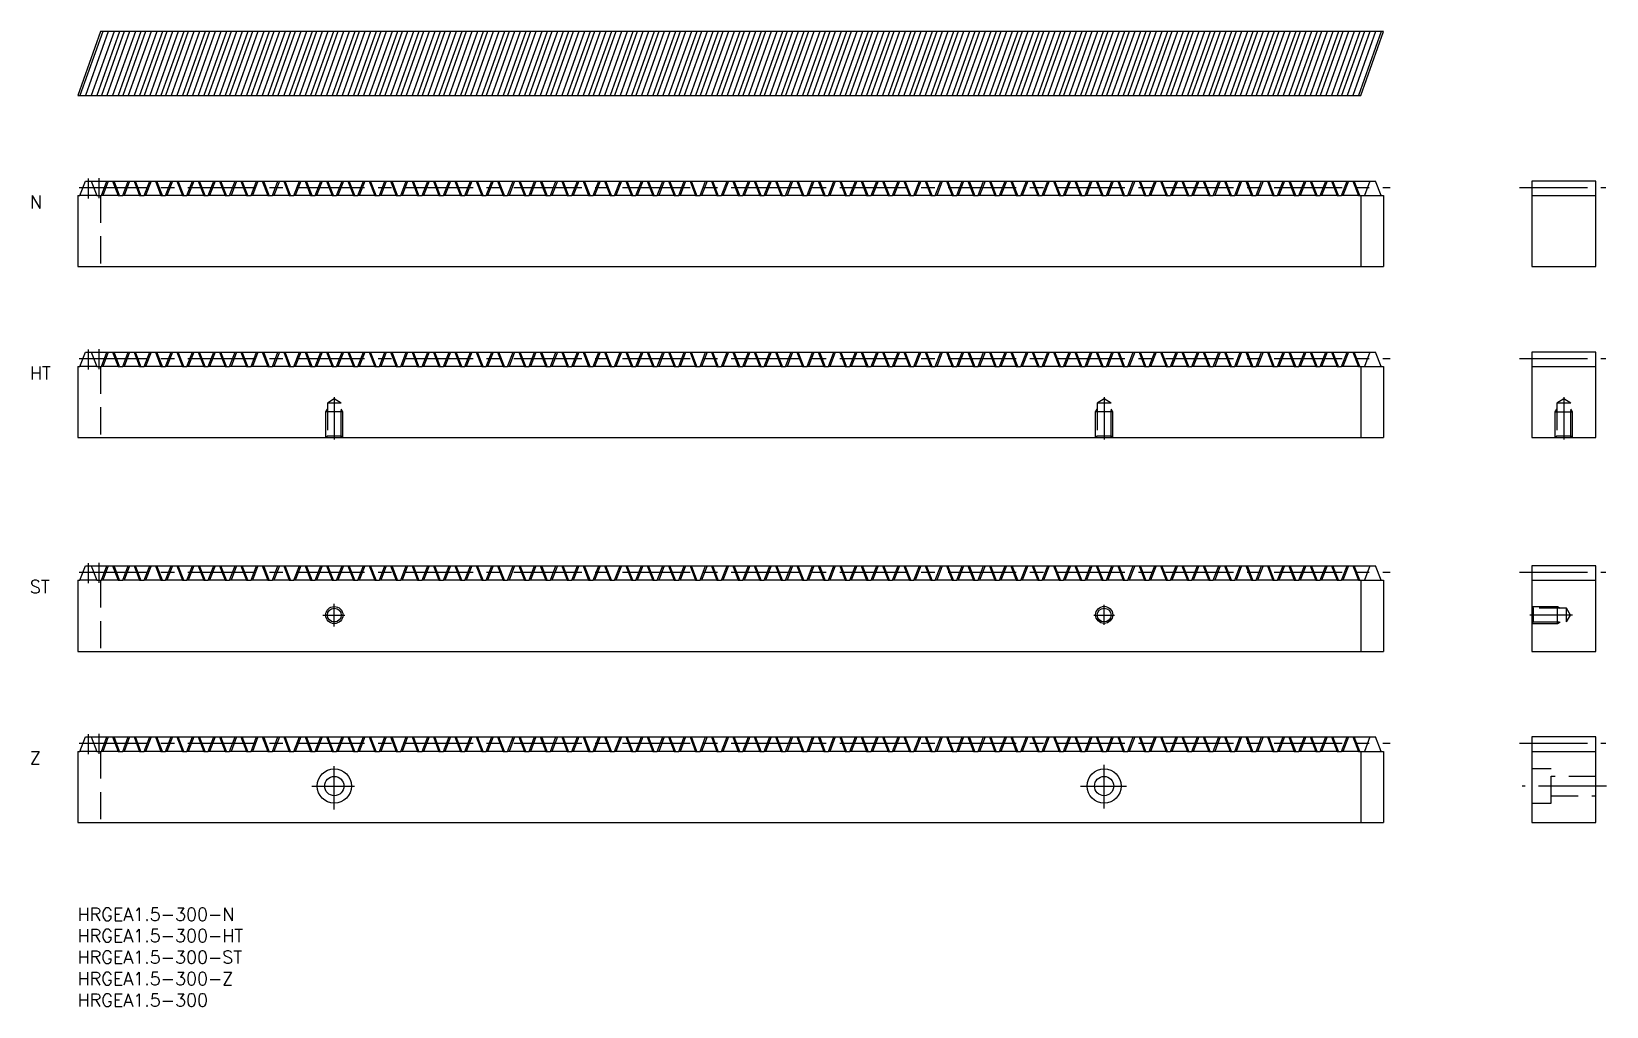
# Model space of a CAD drawing. Extents: x -11 to 357, y -23 to 205.
import ezdxf

# ---------------------------------------------------------------- set-up
doc = ezdxf.new("R2010")
doc.units = 0
doc.header["$LTSCALE"] = 0.5
doc.linetypes.add('CENTER', pattern=[50.8, 31.75, -6.35, 6.35, -6.35])
doc.linetypes.add('DASHED', pattern=[19.05, 12.7, -6.35])
for name, color, linetype in [('MSM_CENTER', 1, 'CENTER'), ('MSM_CONTINUOUS', 7, 'CONTINUOUS'), ('MSM_DASHED', 4, 'DASHED'), ('MSM_NARROW', 5, 'CONTINUOUS'), ('MSM_PART_NUMBER', 7, 'CONTINUOUS')]:
    doc.layers.add(name, color=color, linetype=linetype)
doc.styles.get("Standard").update_dxf_attribs({"font": 'txt.shx', "height": 3, "bigfont": 'bigfont.shx'})

msp = doc.modelspace()

# ---------------------------------------------------------------- texts
at = {"layer": 'MSM_PART_NUMBER'}
for s, p in [('N', (-11.19, 163.62)), ('HT', (-11.19, 123.62)), ('ST', (-11.19, 73.63)), ('Z', (-11.19, 33.62)), ('HRGEA1.5-300-N', (0, -3)), ('HRGEA1.5-300-HT', (0, -8)), ('HRGEA1.5-300-ST', (0, -13.03)), ('HRGEA1.5-300-Z', (0, -18.05)), ('HRGEA1.5-300', (0, -23.07))]:
    msp.add_text(s, height=3, dxfattribs=at).set_placement(p)

# ---------------------------------------------------------------- linework, layer by layer
at = {"layer": 'MSM_CENTER'}
for p, q in [((2.5, 165.96), (2.5, 170.61)), ((5, 166.01), (5, 170.69)), ((0.37, 168.5), (306.9, 168.5)), ((337.12, 168.5), (357.35, 168.5)), ((2.5, 125.96), (2.5, 130.61)), ((5, 126.01), (5, 130.69)), ((0.37, 128.5), (306.9, 128.5)), ((337.12, 128.5), (357.35, 128.5)), ((60, 119.49), (60, 109.55)), ((240, 119.49), (240, 109.55)), ((347.5, 119.49), (347.5, 109.55)), ((0.37, 78.5), (306.9, 78.5)), ((2.5, 75.96), (2.5, 80.61)), ((5, 76.01), (5, 80.69)), ((337.12, 78.5), (357.35, 78.5)), ((60, 65.86), (60, 71.11)), ((240, 66.18), (240, 70.9)), ((57.28, 68.5), (62.49, 68.5)), ((237.61, 68.5), (242.41, 68.5)), ((349.49, 68.5), (339.55, 68.5)), ((2.5, 35.96), (2.5, 40.61)), ((5, 36.01), (5, 40.69)), ((0.37, 38.5), (306.9, 38.5)), ((337.12, 38.5), (357.35, 38.5)), ((60, 23), (60, 33.16)), ((240, 23.26), (240, 33.43)), ((54.71, 28.5), (64.75, 28.5)), ((234.49, 28.5), (245.26, 28.5)), ((357.47, 28.5), (337.77, 28.5))]:
    msp.add_line(p, q, dxfattribs=at)
at = {"layer": 'MSM_CONTINUOUS'}
for p, q in [((5.32, 205), (0, 190)), ((5.85, 205), (0.53, 190)), ((7.15, 205), (1.83, 190)), ((8.49, 205), (3.17, 190)), ((9.79, 205), (4.47, 190)), ((305.32, 205), (5.32, 205)), ((10.85, 205), (5.53, 190)), ((12.15, 205), (6.83, 190)), ((13.49, 205), (8.17, 190)), ((14.79, 205), (9.47, 190)), ((15.85, 205), (10.53, 190)), ((17.15, 205), (11.83, 190)), ((18.49, 205), (13.17, 190)), ((19.79, 205), (14.47, 190)), ((20.85, 205), (15.53, 190)), ((22.15, 205), (16.83, 190)), ((23.49, 205), (18.17, 190)), ((24.79, 205), (19.47, 190)), ((25.85, 205), (20.53, 190)), ((27.15, 205), (21.83, 190)), ((28.49, 205), (23.17, 190)), ((29.79, 205), (24.47, 190)), ((30.85, 205), (25.53, 190)), ((32.15, 205), (26.83, 190)), ((33.49, 205), (28.17, 190)), ((34.79, 205), (29.47, 190)), ((35.85, 205), (30.53, 190)), ((37.15, 205), (31.83, 190)), ((38.49, 205), (33.17, 190)), ((39.79, 205), (34.47, 190)), ((40.85, 205), (35.53, 190)), ((42.15, 205), (36.83, 190)), ((43.49, 205), (38.17, 190)), ((44.79, 205), (39.47, 190)), ((45.85, 205), (40.53, 190)), ((47.15, 205), (41.83, 190)), ((48.49, 205), (43.17, 190)), ((49.79, 205), (44.47, 190)), ((50.85, 205), (45.53, 190)), ((52.15, 205), (46.83, 190)), ((53.49, 205), (48.17, 190)), ((54.79, 205), (49.47, 190)), ((55.85, 205), (50.53, 190)), ((57.15, 205), (51.83, 190)), ((58.49, 205), (53.17, 190)), ((59.79, 205), (54.47, 190)), ((60.85, 205), (55.53, 190)), ((62.15, 205), (56.83, 190)), ((63.49, 205), (58.17, 190)), ((64.79, 205), (59.47, 190)), ((65.85, 205), (60.53, 190)), ((67.15, 205), (61.83, 190)), ((68.49, 205), (63.17, 190)), ((69.79, 205), (64.47, 190)), ((70.85, 205), (65.53, 190)), ((72.15, 205), (66.83, 190)), ((73.49, 205), (68.17, 190)), ((74.79, 205), (69.47, 190)), ((75.85, 205), (70.53, 190)), ((77.15, 205), (71.83, 190)), ((78.49, 205), (73.17, 190)), ((79.79, 205), (74.47, 190)), ((80.85, 205), (75.53, 190)), ((82.15, 205), (76.83, 190)), ((83.49, 205), (78.17, 190)), ((84.79, 205), (79.47, 190)), ((85.85, 205), (80.53, 190)), ((87.15, 205), (81.83, 190)), ((88.49, 205), (83.17, 190)), ((89.79, 205), (84.47, 190)), ((90.85, 205), (85.53, 190)), ((92.15, 205), (86.83, 190)), ((93.49, 205), (88.17, 190)), ((94.79, 205), (89.47, 190)), ((95.85, 205), (90.53, 190)), ((97.15, 205), (91.83, 190)), ((98.49, 205), (93.17, 190)), ((99.79, 205), (94.47, 190)), ((100.85, 205), (95.53, 190)), ((102.15, 205), (96.83, 190)), ((103.49, 205), (98.17, 190)), ((104.79, 205), (99.47, 190)), ((105.85, 205), (100.53, 190)), ((107.15, 205), (101.83, 190)), ((108.49, 205), (103.17, 190)), ((109.79, 205), (104.47, 190)), ((110.85, 205), (105.53, 190)), ((112.15, 205), (106.83, 190)), ((113.49, 205), (108.17, 190)), ((114.79, 205), (109.47, 190)), ((115.85, 205), (110.53, 190)), ((117.15, 205), (111.83, 190)), ((118.49, 205), (113.17, 190)), ((119.79, 205), (114.47, 190)), ((120.85, 205), (115.53, 190)), ((122.15, 205), (116.83, 190)), ((123.49, 205), (118.17, 190)), ((124.79, 205), (119.47, 190)), ((125.85, 205), (120.53, 190)), ((127.15, 205), (121.83, 190)), ((128.49, 205), (123.17, 190)), ((129.79, 205), (124.47, 190)), ((130.85, 205), (125.53, 190)), ((132.15, 205), (126.83, 190)), ((133.49, 205), (128.17, 190)), ((134.79, 205), (129.47, 190)), ((135.85, 205), (130.53, 190)), ((137.15, 205), (131.83, 190)), ((138.49, 205), (133.17, 190)), ((139.79, 205), (134.47, 190)), ((140.85, 205), (135.53, 190)), ((142.15, 205), (136.83, 190)), ((143.49, 205), (138.17, 190)), ((144.79, 205), (139.47, 190)), ((145.85, 205), (140.53, 190)), ((147.15, 205), (141.83, 190)), ((148.49, 205), (143.17, 190)), ((149.79, 205), (144.47, 190)), ((150.85, 205), (145.53, 190)), ((152.15, 205), (146.83, 190)), ((153.49, 205), (148.17, 190)), ((154.79, 205), (149.47, 190)), ((155.85, 205), (150.53, 190)), ((157.15, 205), (151.83, 190)), ((158.49, 205), (153.17, 190)), ((159.79, 205), (154.47, 190)), ((160.85, 205), (155.53, 190)), ((162.15, 205), (156.83, 190)), ((163.49, 205), (158.17, 190)), ((164.79, 205), (159.47, 190)), ((165.85, 205), (160.53, 190)), ((167.15, 205), (161.83, 190)), ((168.49, 205), (163.17, 190)), ((169.79, 205), (164.47, 190)), ((170.85, 205), (165.53, 190)), ((172.15, 205), (166.83, 190)), ((173.49, 205), (168.17, 190)), ((174.79, 205), (169.47, 190)), ((175.85, 205), (170.53, 190)), ((177.15, 205), (171.83, 190)), ((178.49, 205), (173.17, 190)), ((179.79, 205), (174.47, 190)), ((180.85, 205), (175.53, 190)), ((182.15, 205), (176.83, 190)), ((183.49, 205), (178.17, 190)), ((184.79, 205), (179.47, 190)), ((185.85, 205), (180.53, 190)), ((187.15, 205), (181.83, 190)), ((188.49, 205), (183.17, 190)), ((189.79, 205), (184.47, 190)), ((190.85, 205), (185.53, 190)), ((192.15, 205), (186.83, 190)), ((193.49, 205), (188.17, 190)), ((194.79, 205), (189.47, 190)), ((195.85, 205), (190.53, 190)), ((197.15, 205), (191.83, 190)), ((198.49, 205), (193.17, 190)), ((199.79, 205), (194.47, 190)), ((200.85, 205), (195.53, 190)), ((202.15, 205), (196.83, 190)), ((203.49, 205), (198.17, 190)), ((204.79, 205), (199.47, 190)), ((205.85, 205), (200.53, 190)), ((207.15, 205), (201.83, 190)), ((208.49, 205), (203.17, 190)), ((209.79, 205), (204.47, 190)), ((210.85, 205), (205.53, 190)), ((212.15, 205), (206.83, 190)), ((213.49, 205), (208.17, 190)), ((214.79, 205), (209.47, 190)), ((215.85, 205), (210.53, 190)), ((217.15, 205), (211.83, 190)), ((218.49, 205), (213.17, 190)), ((219.79, 205), (214.47, 190)), ((220.85, 205), (215.53, 190)), ((222.15, 205), (216.83, 190)), ((223.49, 205), (218.17, 190)), ((224.79, 205), (219.47, 190)), ((225.85, 205), (220.53, 190)), ((227.15, 205), (221.83, 190)), ((228.49, 205), (223.17, 190)), ((229.79, 205), (224.47, 190)), ((230.85, 205), (225.53, 190)), ((232.15, 205), (226.83, 190)), ((233.49, 205), (228.17, 190)), ((234.79, 205), (229.47, 190)), ((235.85, 205), (230.53, 190)), ((237.15, 205), (231.83, 190)), ((238.49, 205), (233.17, 190)), ((239.79, 205), (234.47, 190)), ((240.85, 205), (235.53, 190)), ((242.15, 205), (236.83, 190)), ((243.49, 205), (238.17, 190)), ((244.79, 205), (239.47, 190)), ((245.85, 205), (240.53, 190)), ((247.15, 205), (241.83, 190)), ((248.49, 205), (243.17, 190)), ((249.79, 205), (244.47, 190)), ((250.85, 205), (245.53, 190)), ((252.15, 205), (246.83, 190)), ((253.49, 205), (248.17, 190)), ((254.79, 205), (249.47, 190)), ((255.85, 205), (250.53, 190)), ((257.15, 205), (251.83, 190)), ((258.49, 205), (253.17, 190)), ((259.79, 205), (254.47, 190)), ((260.85, 205), (255.53, 190)), ((262.15, 205), (256.83, 190)), ((263.49, 205), (258.17, 190)), ((264.79, 205), (259.47, 190)), ((265.85, 205), (260.53, 190)), ((267.15, 205), (261.83, 190)), ((268.49, 205), (263.17, 190)), ((269.79, 205), (264.47, 190)), ((270.85, 205), (265.53, 190)), ((272.15, 205), (266.83, 190)), ((273.49, 205), (268.17, 190)), ((274.79, 205), (269.47, 190)), ((275.85, 205), (270.53, 190)), ((277.15, 205), (271.83, 190)), ((278.49, 205), (273.17, 190)), ((279.79, 205), (274.47, 190)), ((280.85, 205), (275.53, 190)), ((282.15, 205), (276.83, 190)), ((283.49, 205), (278.17, 190)), ((284.79, 205), (279.47, 190)), ((285.85, 205), (280.53, 190)), ((287.15, 205), (281.83, 190)), ((288.49, 205), (283.17, 190)), ((289.79, 205), (284.47, 190)), ((290.85, 205), (285.53, 190)), ((292.15, 205), (286.83, 190)), ((293.49, 205), (288.17, 190)), ((294.79, 205), (289.47, 190)), ((295.85, 205), (290.53, 190)), ((297.15, 205), (291.83, 190)), ((298.49, 205), (293.17, 190)), ((299.79, 205), (294.47, 190)), ((300.85, 205), (295.53, 190)), ((302.15, 205), (296.83, 190)), ((303.49, 205), (298.17, 190)), ((304.79, 205), (299.47, 190)), ((300, 190), (305.32, 205)), ((0, 190), (300, 190)), ((0.53, 166.62), (1.83, 170)), ((1.83, 170), (303.49, 170)), ((3.17, 170), (4.47, 166.62)), ((5.53, 166.62), (6.83, 170)), ((8.17, 170), (9.47, 166.62)), ((10.53, 166.62), (11.83, 170)), ((13.17, 170), (14.47, 166.62)), ((15.53, 166.62), (16.83, 170)), ((18.17, 170), (19.47, 166.62)), ((20.53, 166.62), (21.83, 170)), ((23.17, 170), (24.47, 166.62)), ((25.53, 166.62), (26.83, 170)), ((28.17, 170), (29.47, 166.62)), ((30.53, 166.62), (31.83, 170)), ((33.17, 170), (34.47, 166.62)), ((35.53, 166.62), (36.83, 170)), ((38.17, 170), (39.47, 166.62)), ((40.53, 166.62), (41.83, 170)), ((43.17, 170), (44.47, 166.62)), ((45.53, 166.62), (46.83, 170)), ((48.17, 170), (49.47, 166.62)), ((50.53, 166.62), (51.83, 170)), ((53.17, 170), (54.47, 166.62)), ((55.53, 166.62), (56.83, 170)), ((58.17, 170), (59.47, 166.62)), ((60.53, 166.62), (61.83, 170)), ((63.17, 170), (64.47, 166.62)), ((65.53, 166.62), (66.83, 170)), ((68.17, 170), (69.47, 166.62)), ((70.53, 166.62), (71.83, 170)), ((73.17, 170), (74.47, 166.62)), ((75.53, 166.62), (76.83, 170)), ((78.17, 170), (79.47, 166.62)), ((80.53, 166.62), (81.83, 170)), ((83.17, 170), (84.47, 166.62)), ((85.53, 166.62), (86.83, 170)), ((88.17, 170), (89.47, 166.62)), ((90.53, 166.62), (91.83, 170)), ((93.17, 170), (94.47, 166.62)), ((95.53, 166.62), (96.83, 170)), ((98.17, 170), (99.47, 166.62)), ((100.53, 166.62), (101.83, 170)), ((103.17, 170), (104.47, 166.62)), ((105.53, 166.62), (106.83, 170)), ((108.17, 170), (109.47, 166.62)), ((110.53, 166.62), (111.83, 170)), ((113.17, 170), (114.47, 166.62)), ((115.53, 166.62), (116.83, 170)), ((118.17, 170), (119.47, 166.62)), ((120.53, 166.62), (121.83, 170)), ((123.17, 170), (124.47, 166.62)), ((125.53, 166.62), (126.83, 170)), ((128.17, 170), (129.47, 166.62)), ((130.53, 166.62), (131.83, 170)), ((133.17, 170), (134.47, 166.62)), ((135.53, 166.62), (136.83, 170)), ((138.17, 170), (139.47, 166.62)), ((140.53, 166.62), (141.83, 170)), ((143.17, 170), (144.47, 166.62)), ((145.53, 166.62), (146.83, 170)), ((148.17, 170), (149.47, 166.62)), ((150.53, 166.62), (151.83, 170)), ((153.17, 170), (154.47, 166.62)), ((155.53, 166.62), (156.83, 170)), ((158.17, 170), (159.47, 166.62)), ((160.53, 166.62), (161.83, 170)), ((163.17, 170), (164.47, 166.62)), ((165.53, 166.62), (166.83, 170)), ((168.17, 170), (169.47, 166.62)), ((170.53, 166.62), (171.83, 170)), ((173.17, 170), (174.47, 166.62)), ((175.53, 166.62), (176.83, 170)), ((178.17, 170), (179.47, 166.62)), ((180.53, 166.62), (181.83, 170)), ((183.17, 170), (184.47, 166.62)), ((185.53, 166.62), (186.83, 170)), ((188.17, 170), (189.47, 166.62)), ((190.53, 166.62), (191.83, 170)), ((193.17, 170), (194.47, 166.62)), ((195.53, 166.62), (196.83, 170)), ((198.17, 170), (199.47, 166.62)), ((200.53, 166.62), (201.83, 170)), ((203.17, 170), (204.47, 166.62)), ((205.53, 166.62), (206.83, 170)), ((208.17, 170), (209.47, 166.62)), ((210.53, 166.62), (211.83, 170)), ((213.17, 170), (214.47, 166.62)), ((215.53, 166.62), (216.83, 170)), ((218.17, 170), (219.47, 166.62)), ((220.53, 166.62), (221.83, 170)), ((223.17, 170), (224.47, 166.62)), ((225.53, 166.62), (226.83, 170)), ((228.17, 170), (229.47, 166.62)), ((230.53, 166.62), (231.83, 170)), ((233.17, 170), (234.47, 166.62)), ((235.53, 166.62), (236.83, 170)), ((238.17, 170), (239.47, 166.62)), ((240.53, 166.62), (241.83, 170)), ((243.17, 170), (244.47, 166.62)), ((245.53, 166.62), (246.83, 170)), ((248.17, 170), (249.47, 166.62)), ((250.53, 166.62), (251.83, 170)), ((253.17, 170), (254.47, 166.62)), ((255.53, 166.62), (256.83, 170)), ((258.17, 170), (259.47, 166.62)), ((260.53, 166.62), (261.83, 170)), ((263.17, 170), (264.47, 166.62)), ((265.53, 166.62), (266.83, 170)), ((268.17, 170), (269.47, 166.62)), ((270.53, 166.62), (271.83, 170)), ((273.17, 170), (274.47, 166.62)), ((275.53, 166.62), (276.83, 170)), ((278.17, 170), (279.47, 166.62)), ((280.53, 166.62), (281.83, 170)), ((283.17, 170), (284.47, 166.62)), ((285.53, 166.62), (286.83, 170)), ((288.17, 170), (289.47, 166.62)), ((290.53, 166.62), (291.83, 170)), ((293.17, 170), (294.47, 166.62)), ((295.53, 166.62), (296.83, 170)), ((298.17, 170), (299.47, 166.62)), ((304.79, 166.62), (303.49, 170)), ((340, 170), (340, 150)), ((355, 170), (340, 170)), ((355, 150), (355, 170)), ((0, 166.62), (0.53, 166.62)), ((0, 166.62), (0, 150)), ((4.47, 166.62), (5.53, 166.62)), ((9.47, 166.62), (10.53, 166.62)), ((14.47, 166.62), (15.53, 166.62)), ((19.47, 166.62), (20.53, 166.62)), ((24.47, 166.62), (25.53, 166.62)), ((29.47, 166.62), (30.53, 166.62)), ((34.47, 166.62), (35.53, 166.62)), ((39.47, 166.62), (40.53, 166.62)), ((44.47, 166.62), (45.53, 166.62)), ((49.47, 166.62), (50.53, 166.62)), ((54.47, 166.62), (55.53, 166.62)), ((59.47, 166.62), (60.53, 166.62)), ((64.47, 166.62), (65.53, 166.62)), ((69.47, 166.62), (70.53, 166.62)), ((74.47, 166.62), (75.53, 166.62)), ((79.47, 166.62), (80.53, 166.62)), ((84.47, 166.62), (85.53, 166.62)), ((89.47, 166.62), (90.53, 166.62)), ((94.47, 166.62), (95.53, 166.62)), ((99.47, 166.62), (100.53, 166.62)), ((104.47, 166.62), (105.53, 166.62)), ((109.47, 166.62), (110.53, 166.62)), ((114.47, 166.62), (115.53, 166.62)), ((119.47, 166.62), (120.53, 166.62)), ((124.47, 166.62), (125.53, 166.62)), ((129.47, 166.62), (130.53, 166.62)), ((134.47, 166.62), (135.53, 166.62)), ((139.47, 166.62), (140.53, 166.62)), ((144.47, 166.62), (145.53, 166.62)), ((149.47, 166.62), (150.53, 166.62)), ((154.47, 166.62), (155.53, 166.62)), ((159.47, 166.62), (160.53, 166.62)), ((164.47, 166.62), (165.53, 166.62)), ((169.47, 166.62), (170.53, 166.62)), ((174.47, 166.62), (175.53, 166.62)), ((179.47, 166.62), (180.53, 166.62)), ((184.47, 166.62), (185.53, 166.62)), ((189.47, 166.62), (190.53, 166.62)), ((194.47, 166.62), (195.53, 166.62)), ((199.47, 166.62), (200.53, 166.62)), ((204.47, 166.62), (205.53, 166.62)), ((209.47, 166.62), (210.53, 166.62)), ((214.47, 166.62), (215.53, 166.62)), ((219.47, 166.62), (220.53, 166.62)), ((224.47, 166.62), (225.53, 166.62)), ((229.47, 166.62), (230.53, 166.62)), ((234.47, 166.62), (235.53, 166.62)), ((239.47, 166.62), (240.53, 166.62)), ((244.47, 166.62), (245.53, 166.62)), ((249.47, 166.62), (250.53, 166.62)), ((254.47, 166.62), (255.53, 166.62)), ((259.47, 166.62), (260.53, 166.62)), ((264.47, 166.62), (265.53, 166.62)), ((269.47, 166.62), (270.53, 166.62)), ((274.47, 166.62), (275.53, 166.62)), ((279.47, 166.62), (280.53, 166.62)), ((284.47, 166.62), (285.53, 166.62)), ((289.47, 166.62), (290.53, 166.62)), ((294.47, 166.62), (295.53, 166.62)), ((299.47, 166.62), (305.32, 166.62)), ((300, 166.62), (300, 150)), ((305.32, 166.62), (305.32, 150)), ((340, 166.62), (355, 166.62)), ((0, 150), (305.32, 150)), ((340, 150), (355, 150)), ((0.53, 126.62), (1.83, 130)), ((1.83, 130), (303.49, 130)), ((3.17, 130), (4.47, 126.62)), ((5.53, 126.62), (6.83, 130)), ((8.17, 130), (9.47, 126.62)), ((10.53, 126.62), (11.83, 130)), ((13.17, 130), (14.47, 126.62)), ((15.53, 126.62), (16.83, 130)), ((18.17, 130), (19.47, 126.62)), ((20.53, 126.62), (21.83, 130)), ((23.17, 130), (24.47, 126.62)), ((25.53, 126.62), (26.83, 130)), ((28.17, 130), (29.47, 126.62)), ((30.53, 126.62), (31.83, 130)), ((33.17, 130), (34.47, 126.62)), ((35.53, 126.62), (36.83, 130)), ((38.17, 130), (39.47, 126.62)), ((40.53, 126.62), (41.83, 130)), ((43.17, 130), (44.47, 126.62)), ((45.53, 126.62), (46.83, 130)), ((48.17, 130), (49.47, 126.62)), ((50.53, 126.62), (51.83, 130)), ((53.17, 130), (54.47, 126.62)), ((55.53, 126.62), (56.83, 130)), ((58.17, 130), (59.47, 126.62)), ((60.53, 126.62), (61.83, 130)), ((63.17, 130), (64.47, 126.62)), ((65.53, 126.62), (66.83, 130)), ((68.17, 130), (69.47, 126.62)), ((70.53, 126.62), (71.83, 130)), ((73.17, 130), (74.47, 126.62)), ((75.53, 126.62), (76.83, 130)), ((78.17, 130), (79.47, 126.62)), ((80.53, 126.62), (81.83, 130)), ((83.17, 130), (84.47, 126.62)), ((85.53, 126.62), (86.83, 130)), ((88.17, 130), (89.47, 126.62)), ((90.53, 126.62), (91.83, 130)), ((93.17, 130), (94.47, 126.62)), ((95.53, 126.62), (96.83, 130)), ((98.17, 130), (99.47, 126.62)), ((100.53, 126.62), (101.83, 130)), ((103.17, 130), (104.47, 126.62)), ((105.53, 126.62), (106.83, 130)), ((108.17, 130), (109.47, 126.62)), ((110.53, 126.62), (111.83, 130)), ((113.17, 130), (114.47, 126.62)), ((115.53, 126.62), (116.83, 130)), ((118.17, 130), (119.47, 126.62)), ((120.53, 126.62), (121.83, 130)), ((123.17, 130), (124.47, 126.62)), ((125.53, 126.62), (126.83, 130)), ((128.17, 130), (129.47, 126.62)), ((130.53, 126.62), (131.83, 130)), ((133.17, 130), (134.47, 126.62)), ((135.53, 126.62), (136.83, 130)), ((138.17, 130), (139.47, 126.62)), ((140.53, 126.62), (141.83, 130)), ((143.17, 130), (144.47, 126.62)), ((145.53, 126.62), (146.83, 130)), ((148.17, 130), (149.47, 126.62)), ((150.53, 126.62), (151.83, 130)), ((153.17, 130), (154.47, 126.62)), ((155.53, 126.62), (156.83, 130)), ((158.17, 130), (159.47, 126.62)), ((160.53, 126.62), (161.83, 130)), ((163.17, 130), (164.47, 126.62)), ((165.53, 126.62), (166.83, 130)), ((168.17, 130), (169.47, 126.62)), ((170.53, 126.62), (171.83, 130)), ((173.17, 130), (174.47, 126.62)), ((175.53, 126.62), (176.83, 130)), ((178.17, 130), (179.47, 126.62)), ((180.53, 126.62), (181.83, 130)), ((183.17, 130), (184.47, 126.62)), ((185.53, 126.62), (186.83, 130)), ((188.17, 130), (189.47, 126.62)), ((190.53, 126.62), (191.83, 130)), ((193.17, 130), (194.47, 126.62)), ((195.53, 126.62), (196.83, 130)), ((198.17, 130), (199.47, 126.62)), ((200.53, 126.62), (201.83, 130)), ((203.17, 130), (204.47, 126.62)), ((205.53, 126.62), (206.83, 130)), ((208.17, 130), (209.47, 126.62)), ((210.53, 126.62), (211.83, 130)), ((213.17, 130), (214.47, 126.62)), ((215.53, 126.62), (216.83, 130)), ((218.17, 130), (219.47, 126.62)), ((220.53, 126.62), (221.83, 130)), ((223.17, 130), (224.47, 126.62)), ((225.53, 126.62), (226.83, 130)), ((228.17, 130), (229.47, 126.62)), ((230.53, 126.62), (231.83, 130)), ((233.17, 130), (234.47, 126.62)), ((235.53, 126.62), (236.83, 130)), ((238.17, 130), (239.47, 126.62)), ((240.53, 126.62), (241.83, 130)), ((243.17, 130), (244.47, 126.62)), ((245.53, 126.62), (246.83, 130)), ((248.17, 130), (249.47, 126.62)), ((250.53, 126.62), (251.83, 130)), ((253.17, 130), (254.47, 126.62)), ((255.53, 126.62), (256.83, 130)), ((258.17, 130), (259.47, 126.62)), ((260.53, 126.62), (261.83, 130)), ((263.17, 130), (264.47, 126.62)), ((265.53, 126.62), (266.83, 130)), ((268.17, 130), (269.47, 126.62)), ((270.53, 126.62), (271.83, 130)), ((273.17, 130), (274.47, 126.62)), ((275.53, 126.62), (276.83, 130)), ((278.17, 130), (279.47, 126.62)), ((280.53, 126.62), (281.83, 130)), ((283.17, 130), (284.47, 126.62)), ((285.53, 126.62), (286.83, 130)), ((288.17, 130), (289.47, 126.62)), ((290.53, 126.62), (291.83, 130)), ((293.17, 130), (294.47, 126.62)), ((295.53, 126.62), (296.83, 130)), ((298.17, 130), (299.47, 126.62)), ((304.79, 126.62), (303.49, 130)), ((340, 130), (340, 110)), ((355, 130), (340, 130)), ((355, 110), (355, 130)), ((0, 126.62), (0, 110)), ((0, 126.62), (0.53, 126.62)), ((4.47, 126.62), (5.53, 126.62)), ((9.47, 126.62), (10.53, 126.62)), ((14.47, 126.62), (15.53, 126.62)), ((19.47, 126.62), (20.53, 126.62)), ((24.47, 126.62), (25.53, 126.62)), ((29.47, 126.62), (30.53, 126.62)), ((34.47, 126.62), (35.53, 126.62)), ((39.47, 126.62), (40.53, 126.62)), ((44.47, 126.62), (45.53, 126.62)), ((49.47, 126.62), (50.53, 126.62)), ((54.47, 126.62), (55.53, 126.62)), ((59.47, 126.62), (60.53, 126.62)), ((64.47, 126.62), (65.53, 126.62)), ((69.47, 126.62), (70.53, 126.62)), ((74.47, 126.62), (75.53, 126.62)), ((79.47, 126.62), (80.53, 126.62)), ((84.47, 126.62), (85.53, 126.62)), ((89.47, 126.62), (90.53, 126.62)), ((94.47, 126.62), (95.53, 126.62)), ((99.47, 126.62), (100.53, 126.62)), ((104.47, 126.62), (105.53, 126.62)), ((109.47, 126.62), (110.53, 126.62)), ((114.47, 126.62), (115.53, 126.62)), ((119.47, 126.62), (120.53, 126.62)), ((124.47, 126.62), (125.53, 126.62)), ((129.47, 126.62), (130.53, 126.62)), ((134.47, 126.62), (135.53, 126.62)), ((139.47, 126.62), (140.53, 126.62)), ((144.47, 126.62), (145.53, 126.62)), ((149.47, 126.62), (150.53, 126.62)), ((154.47, 126.62), (155.53, 126.62)), ((159.47, 126.62), (160.53, 126.62)), ((164.47, 126.62), (165.53, 126.62)), ((169.47, 126.62), (170.53, 126.62)), ((174.47, 126.62), (175.53, 126.62)), ((179.47, 126.62), (180.53, 126.62)), ((184.47, 126.62), (185.53, 126.62)), ((189.47, 126.62), (190.53, 126.62)), ((194.47, 126.62), (195.53, 126.62)), ((199.47, 126.62), (200.53, 126.62)), ((204.47, 126.62), (205.53, 126.62)), ((209.47, 126.62), (210.53, 126.62)), ((214.47, 126.62), (215.53, 126.62)), ((219.47, 126.62), (220.53, 126.62)), ((224.47, 126.62), (225.53, 126.62)), ((229.47, 126.62), (230.53, 126.62)), ((234.47, 126.62), (235.53, 126.62)), ((239.47, 126.62), (240.53, 126.62)), ((244.47, 126.62), (245.53, 126.62)), ((249.47, 126.62), (250.53, 126.62)), ((254.47, 126.62), (255.53, 126.62)), ((259.47, 126.62), (260.53, 126.62)), ((264.47, 126.62), (265.53, 126.62)), ((269.47, 126.62), (270.53, 126.62)), ((274.47, 126.62), (275.53, 126.62)), ((279.47, 126.62), (280.53, 126.62)), ((284.47, 126.62), (285.53, 126.62)), ((289.47, 126.62), (290.53, 126.62)), ((294.47, 126.62), (295.53, 126.62)), ((299.47, 126.62), (305.32, 126.62)), ((300, 126.62), (300, 110)), ((305.32, 126.62), (305.32, 110)), ((340, 126.62), (355, 126.62)), ((0, 110), (305.32, 110)), ((340, 110), (355, 110)), ((0.53, 76.63), (1.83, 80)), ((1.83, 80), (303.49, 80)), ((3.17, 80), (4.47, 76.63)), ((5.53, 76.63), (6.83, 80)), ((8.17, 80), (9.47, 76.63)), ((10.53, 76.63), (11.83, 80)), ((13.17, 80), (14.47, 76.63)), ((15.53, 76.63), (16.83, 80)), ((18.17, 80), (19.47, 76.63)), ((20.53, 76.63), (21.83, 80)), ((23.17, 80), (24.47, 76.63)), ((25.53, 76.63), (26.83, 80)), ((28.17, 80), (29.47, 76.63)), ((30.53, 76.63), (31.83, 80)), ((33.17, 80), (34.47, 76.63)), ((35.53, 76.63), (36.83, 80)), ((38.17, 80), (39.47, 76.63)), ((40.53, 76.63), (41.83, 80)), ((43.17, 80), (44.47, 76.63)), ((45.53, 76.63), (46.83, 80)), ((48.17, 80), (49.47, 76.63)), ((50.53, 76.63), (51.83, 80)), ((53.17, 80), (54.47, 76.63)), ((55.53, 76.63), (56.83, 80)), ((58.17, 80), (59.47, 76.63)), ((60.53, 76.63), (61.83, 80)), ((63.17, 80), (64.47, 76.63)), ((65.53, 76.63), (66.83, 80)), ((68.17, 80), (69.47, 76.63)), ((70.53, 76.63), (71.83, 80)), ((73.17, 80), (74.47, 76.63)), ((75.53, 76.63), (76.83, 80)), ((78.17, 80), (79.47, 76.63)), ((80.53, 76.63), (81.83, 80)), ((83.17, 80), (84.47, 76.63)), ((85.53, 76.63), (86.83, 80)), ((88.17, 80), (89.47, 76.63)), ((90.53, 76.63), (91.83, 80)), ((93.17, 80), (94.47, 76.63)), ((95.53, 76.63), (96.83, 80)), ((98.17, 80), (99.47, 76.63)), ((100.53, 76.63), (101.83, 80)), ((103.17, 80), (104.47, 76.63)), ((105.53, 76.63), (106.83, 80)), ((108.17, 80), (109.47, 76.63)), ((110.53, 76.63), (111.83, 80)), ((113.17, 80), (114.47, 76.63)), ((115.53, 76.63), (116.83, 80)), ((118.17, 80), (119.47, 76.63)), ((120.53, 76.63), (121.83, 80)), ((123.17, 80), (124.47, 76.63)), ((125.53, 76.63), (126.83, 80)), ((128.17, 80), (129.47, 76.63)), ((130.53, 76.63), (131.83, 80)), ((133.17, 80), (134.47, 76.63)), ((135.53, 76.63), (136.83, 80)), ((138.17, 80), (139.47, 76.63)), ((140.53, 76.63), (141.83, 80)), ((143.17, 80), (144.47, 76.63)), ((145.53, 76.63), (146.83, 80)), ((148.17, 80), (149.47, 76.63)), ((150.53, 76.63), (151.83, 80)), ((153.17, 80), (154.47, 76.63)), ((155.53, 76.63), (156.83, 80)), ((158.17, 80), (159.47, 76.63)), ((160.53, 76.63), (161.83, 80)), ((163.17, 80), (164.47, 76.63)), ((165.53, 76.63), (166.83, 80)), ((168.17, 80), (169.47, 76.63)), ((170.53, 76.63), (171.83, 80)), ((173.17, 80), (174.47, 76.63)), ((175.53, 76.63), (176.83, 80)), ((178.17, 80), (179.47, 76.63)), ((180.53, 76.63), (181.83, 80)), ((183.17, 80), (184.47, 76.63)), ((185.53, 76.63), (186.83, 80)), ((188.17, 80), (189.47, 76.63)), ((190.53, 76.63), (191.83, 80)), ((193.17, 80), (194.47, 76.63)), ((195.53, 76.63), (196.83, 80)), ((198.17, 80), (199.47, 76.63)), ((200.53, 76.63), (201.83, 80)), ((203.17, 80), (204.47, 76.63)), ((205.53, 76.63), (206.83, 80)), ((208.17, 80), (209.47, 76.63)), ((210.53, 76.63), (211.83, 80)), ((213.17, 80), (214.47, 76.63)), ((215.53, 76.63), (216.83, 80)), ((218.17, 80), (219.47, 76.63)), ((220.53, 76.63), (221.83, 80)), ((223.17, 80), (224.47, 76.63)), ((225.53, 76.63), (226.83, 80)), ((228.17, 80), (229.47, 76.63)), ((230.53, 76.63), (231.83, 80)), ((233.17, 80), (234.47, 76.63)), ((235.53, 76.63), (236.83, 80)), ((238.17, 80), (239.47, 76.63)), ((240.53, 76.63), (241.83, 80)), ((243.17, 80), (244.47, 76.63)), ((245.53, 76.63), (246.83, 80)), ((248.17, 80), (249.47, 76.63)), ((250.53, 76.63), (251.83, 80)), ((253.17, 80), (254.47, 76.63)), ((255.53, 76.63), (256.83, 80)), ((258.17, 80), (259.47, 76.63)), ((260.53, 76.63), (261.83, 80)), ((263.17, 80), (264.47, 76.63)), ((265.53, 76.63), (266.83, 80)), ((268.17, 80), (269.47, 76.63)), ((270.53, 76.63), (271.83, 80)), ((273.17, 80), (274.47, 76.63)), ((275.53, 76.63), (276.83, 80)), ((278.17, 80), (279.47, 76.63)), ((280.53, 76.63), (281.83, 80)), ((283.17, 80), (284.47, 76.63)), ((285.53, 76.63), (286.83, 80)), ((288.17, 80), (289.47, 76.63)), ((290.53, 76.63), (291.83, 80)), ((293.17, 80), (294.47, 76.63)), ((295.53, 76.63), (296.83, 80)), ((298.17, 80), (299.47, 76.63)), ((304.79, 76.63), (303.49, 80)), ((340, 80), (340, 60)), ((355, 80), (340, 80)), ((355, 60), (355, 80)), ((0, 76.63), (0, 60)), ((0, 76.63), (0.53, 76.63)), ((4.47, 76.63), (5.53, 76.63)), ((9.47, 76.63), (10.53, 76.63)), ((14.47, 76.63), (15.53, 76.63)), ((19.47, 76.63), (20.53, 76.63)), ((24.47, 76.63), (25.53, 76.63)), ((29.47, 76.63), (30.53, 76.63)), ((34.47, 76.63), (35.53, 76.63)), ((39.47, 76.63), (40.53, 76.63)), ((44.47, 76.63), (45.53, 76.63)), ((49.47, 76.63), (50.53, 76.63)), ((54.47, 76.63), (55.53, 76.63)), ((59.47, 76.63), (60.53, 76.63)), ((64.47, 76.63), (65.53, 76.63)), ((69.47, 76.63), (70.53, 76.63)), ((74.47, 76.63), (75.53, 76.63)), ((79.47, 76.63), (80.53, 76.63)), ((84.47, 76.63), (85.53, 76.63)), ((89.47, 76.63), (90.53, 76.63)), ((94.47, 76.63), (95.53, 76.63)), ((99.47, 76.63), (100.53, 76.63)), ((104.47, 76.63), (105.53, 76.63)), ((109.47, 76.63), (110.53, 76.63)), ((114.47, 76.63), (115.53, 76.63)), ((119.47, 76.63), (120.53, 76.63)), ((124.47, 76.63), (125.53, 76.63)), ((129.47, 76.63), (130.53, 76.63)), ((134.47, 76.63), (135.53, 76.63)), ((139.47, 76.63), (140.53, 76.63)), ((144.47, 76.63), (145.53, 76.63)), ((149.47, 76.63), (150.53, 76.63)), ((154.47, 76.63), (155.53, 76.63)), ((159.47, 76.63), (160.53, 76.63)), ((164.47, 76.63), (165.53, 76.63)), ((169.47, 76.63), (170.53, 76.63)), ((174.47, 76.63), (175.53, 76.63)), ((179.47, 76.63), (180.53, 76.63)), ((184.47, 76.63), (185.53, 76.63)), ((189.47, 76.63), (190.53, 76.63)), ((194.47, 76.63), (195.53, 76.63)), ((199.47, 76.63), (200.53, 76.63)), ((204.47, 76.63), (205.53, 76.63)), ((209.47, 76.63), (210.53, 76.63)), ((214.47, 76.63), (215.53, 76.63)), ((219.47, 76.63), (220.53, 76.63)), ((224.47, 76.63), (225.53, 76.63)), ((229.47, 76.63), (230.53, 76.63)), ((234.47, 76.63), (235.53, 76.63)), ((239.47, 76.63), (240.53, 76.63)), ((244.47, 76.63), (245.53, 76.63)), ((249.47, 76.63), (250.53, 76.63)), ((254.47, 76.63), (255.53, 76.63)), ((259.47, 76.63), (260.53, 76.63)), ((264.47, 76.63), (265.53, 76.63)), ((269.47, 76.63), (270.53, 76.63)), ((274.47, 76.63), (275.53, 76.63)), ((279.47, 76.63), (280.53, 76.63)), ((284.47, 76.63), (285.53, 76.63)), ((289.47, 76.63), (290.53, 76.63)), ((294.47, 76.63), (295.53, 76.63)), ((299.47, 76.63), (305.32, 76.63)), ((300, 76.63), (300, 60)), ((305.32, 76.63), (305.32, 60)), ((340, 76.63), (355, 76.63)), ((0, 60), (305.32, 60)), ((340, 60), (355, 60)), ((0.53, 36.62), (1.83, 40)), ((1.83, 40), (303.49, 40)), ((3.17, 40), (4.47, 36.62)), ((5.53, 36.62), (6.83, 40)), ((8.17, 40), (9.47, 36.62)), ((10.53, 36.62), (11.83, 40)), ((13.17, 40), (14.47, 36.62)), ((15.53, 36.62), (16.83, 40)), ((18.17, 40), (19.47, 36.62)), ((20.53, 36.62), (21.83, 40)), ((23.17, 40), (24.47, 36.62)), ((25.53, 36.62), (26.83, 40)), ((28.17, 40), (29.47, 36.62)), ((30.53, 36.62), (31.83, 40)), ((33.17, 40), (34.47, 36.62)), ((35.53, 36.62), (36.83, 40)), ((38.17, 40), (39.47, 36.62)), ((40.53, 36.62), (41.83, 40)), ((43.17, 40), (44.47, 36.62)), ((45.53, 36.62), (46.83, 40)), ((48.17, 40), (49.47, 36.62)), ((50.53, 36.62), (51.83, 40)), ((53.17, 40), (54.47, 36.62)), ((55.53, 36.62), (56.83, 40)), ((58.17, 40), (59.47, 36.62)), ((60.53, 36.62), (61.83, 40)), ((63.17, 40), (64.47, 36.62)), ((65.53, 36.62), (66.83, 40)), ((68.17, 40), (69.47, 36.62)), ((70.53, 36.62), (71.83, 40)), ((73.17, 40), (74.47, 36.62)), ((75.53, 36.62), (76.83, 40)), ((78.17, 40), (79.47, 36.62)), ((80.53, 36.62), (81.83, 40)), ((83.17, 40), (84.47, 36.62)), ((85.53, 36.62), (86.83, 40)), ((88.17, 40), (89.47, 36.62)), ((90.53, 36.62), (91.83, 40)), ((93.17, 40), (94.47, 36.62)), ((95.53, 36.62), (96.83, 40)), ((98.17, 40), (99.47, 36.62)), ((100.53, 36.62), (101.83, 40)), ((103.17, 40), (104.47, 36.62)), ((105.53, 36.62), (106.83, 40)), ((108.17, 40), (109.47, 36.62)), ((110.53, 36.62), (111.83, 40)), ((113.17, 40), (114.47, 36.62)), ((115.53, 36.62), (116.83, 40)), ((118.17, 40), (119.47, 36.62)), ((120.53, 36.62), (121.83, 40)), ((123.17, 40), (124.47, 36.62)), ((125.53, 36.62), (126.83, 40)), ((128.17, 40), (129.47, 36.62)), ((130.53, 36.62), (131.83, 40)), ((133.17, 40), (134.47, 36.62)), ((135.53, 36.62), (136.83, 40)), ((138.17, 40), (139.47, 36.62)), ((140.53, 36.62), (141.83, 40)), ((143.17, 40), (144.47, 36.62)), ((145.53, 36.62), (146.83, 40)), ((148.17, 40), (149.47, 36.62)), ((150.53, 36.62), (151.83, 40)), ((153.17, 40), (154.47, 36.62)), ((155.53, 36.62), (156.83, 40)), ((158.17, 40), (159.47, 36.62)), ((160.53, 36.62), (161.83, 40)), ((163.17, 40), (164.47, 36.62)), ((165.53, 36.62), (166.83, 40)), ((168.17, 40), (169.47, 36.62)), ((170.53, 36.62), (171.83, 40)), ((173.17, 40), (174.47, 36.62)), ((175.53, 36.62), (176.83, 40)), ((178.17, 40), (179.47, 36.62)), ((180.53, 36.62), (181.83, 40)), ((183.17, 40), (184.47, 36.62)), ((185.53, 36.62), (186.83, 40)), ((188.17, 40), (189.47, 36.62)), ((190.53, 36.62), (191.83, 40)), ((193.17, 40), (194.47, 36.62)), ((195.53, 36.62), (196.83, 40)), ((198.17, 40), (199.47, 36.62)), ((200.53, 36.62), (201.83, 40)), ((203.17, 40), (204.47, 36.62)), ((205.53, 36.62), (206.83, 40)), ((208.17, 40), (209.47, 36.62)), ((210.53, 36.62), (211.83, 40)), ((213.17, 40), (214.47, 36.62)), ((215.53, 36.62), (216.83, 40)), ((218.17, 40), (219.47, 36.62)), ((220.53, 36.62), (221.83, 40)), ((223.17, 40), (224.47, 36.62)), ((225.53, 36.62), (226.83, 40)), ((228.17, 40), (229.47, 36.62)), ((230.53, 36.62), (231.83, 40)), ((233.17, 40), (234.47, 36.62)), ((235.53, 36.62), (236.83, 40)), ((238.17, 40), (239.47, 36.62)), ((240.53, 36.62), (241.83, 40)), ((243.17, 40), (244.47, 36.62)), ((245.53, 36.62), (246.83, 40)), ((248.17, 40), (249.47, 36.62)), ((250.53, 36.62), (251.83, 40)), ((253.17, 40), (254.47, 36.62)), ((255.53, 36.62), (256.83, 40)), ((258.17, 40), (259.47, 36.62)), ((260.53, 36.62), (261.83, 40)), ((263.17, 40), (264.47, 36.62)), ((265.53, 36.62), (266.83, 40)), ((268.17, 40), (269.47, 36.62)), ((270.53, 36.62), (271.83, 40)), ((273.17, 40), (274.47, 36.62)), ((275.53, 36.62), (276.83, 40)), ((278.17, 40), (279.47, 36.62)), ((280.53, 36.62), (281.83, 40)), ((283.17, 40), (284.47, 36.62)), ((285.53, 36.62), (286.83, 40)), ((288.17, 40), (289.47, 36.62)), ((290.53, 36.62), (291.83, 40)), ((293.17, 40), (294.47, 36.62)), ((295.53, 36.62), (296.83, 40)), ((298.17, 40), (299.47, 36.62)), ((304.79, 36.62), (303.49, 40)), ((340, 40), (340, 20)), ((355, 40), (340, 40)), ((355, 20), (355, 40)), ((0, 36.62), (0, 20)), ((0, 36.62), (0.53, 36.62)), ((4.47, 36.62), (5.53, 36.62)), ((9.47, 36.62), (10.53, 36.62)), ((14.47, 36.62), (15.53, 36.62)), ((19.47, 36.62), (20.53, 36.62)), ((24.47, 36.62), (25.53, 36.62)), ((29.47, 36.62), (30.53, 36.62)), ((34.47, 36.62), (35.53, 36.62)), ((39.47, 36.62), (40.53, 36.62)), ((44.47, 36.62), (45.53, 36.62)), ((49.47, 36.62), (50.53, 36.62)), ((54.47, 36.62), (55.53, 36.62)), ((59.47, 36.62), (60.53, 36.62)), ((64.47, 36.62), (65.53, 36.62)), ((69.47, 36.62), (70.53, 36.62)), ((74.47, 36.62), (75.53, 36.62)), ((79.47, 36.62), (80.53, 36.62)), ((84.47, 36.62), (85.53, 36.62)), ((89.47, 36.62), (90.53, 36.62)), ((94.47, 36.62), (95.53, 36.62)), ((99.47, 36.62), (100.53, 36.62)), ((104.47, 36.62), (105.53, 36.62)), ((109.47, 36.62), (110.53, 36.62)), ((114.47, 36.62), (115.53, 36.62)), ((119.47, 36.62), (120.53, 36.62)), ((124.47, 36.62), (125.53, 36.62)), ((129.47, 36.62), (130.53, 36.62)), ((134.47, 36.62), (135.53, 36.62)), ((139.47, 36.62), (140.53, 36.62)), ((144.47, 36.62), (145.53, 36.62)), ((149.47, 36.62), (150.53, 36.62)), ((154.47, 36.62), (155.53, 36.62)), ((159.47, 36.62), (160.53, 36.62)), ((164.47, 36.62), (165.53, 36.62)), ((169.47, 36.62), (170.53, 36.62)), ((174.47, 36.62), (175.53, 36.62)), ((179.47, 36.62), (180.53, 36.62)), ((184.47, 36.62), (185.53, 36.62)), ((189.47, 36.62), (190.53, 36.62)), ((194.47, 36.62), (195.53, 36.62)), ((199.47, 36.62), (200.53, 36.62)), ((204.47, 36.62), (205.53, 36.62)), ((209.47, 36.62), (210.53, 36.62)), ((214.47, 36.62), (215.53, 36.62)), ((219.47, 36.62), (220.53, 36.62)), ((224.47, 36.62), (225.53, 36.62)), ((229.47, 36.62), (230.53, 36.62)), ((234.47, 36.62), (235.53, 36.62)), ((239.47, 36.62), (240.53, 36.62)), ((244.47, 36.62), (245.53, 36.62)), ((249.47, 36.62), (250.53, 36.62)), ((254.47, 36.62), (255.53, 36.62)), ((259.47, 36.62), (260.53, 36.62)), ((264.47, 36.62), (265.53, 36.62)), ((269.47, 36.62), (270.53, 36.62)), ((274.47, 36.62), (275.53, 36.62)), ((279.47, 36.62), (280.53, 36.62)), ((284.47, 36.62), (285.53, 36.62)), ((289.47, 36.62), (290.53, 36.62)), ((294.47, 36.62), (295.53, 36.62)), ((299.47, 36.62), (305.32, 36.62)), ((300, 36.62), (300, 20)), ((305.32, 36.62), (305.32, 20)), ((340, 36.62), (355, 36.62)), ((0, 20), (305.32, 20)), ((340, 20), (355, 20))]:
    msp.add_line(p, q, dxfattribs=at)
for centre, radius in [((60, 68.5), 1.62), ((240, 68.5), 1.62), ((60, 28.5), 4), ((60, 28.5), 2.25), ((240, 28.5), 4), ((240, 28.5), 2.25)]:
    msp.add_circle(centre, radius, dxfattribs=at)
at = {"layer": 'MSM_DASHED'}
for p, q in [((7.15, 170), (5.85, 166.62)), ((9.79, 166.62), (8.49, 170)), ((12.15, 170), (10.85, 166.62)), ((14.79, 166.62), (13.49, 170)), ((17.15, 170), (15.85, 166.62)), ((19.79, 166.62), (18.49, 170)), ((22.15, 170), (20.85, 166.62)), ((24.79, 166.62), (23.49, 170)), ((27.15, 170), (25.85, 166.62)), ((29.79, 166.62), (28.49, 170)), ((32.15, 170), (30.85, 166.62)), ((34.79, 166.62), (33.49, 170)), ((37.15, 170), (35.85, 166.62)), ((39.79, 166.62), (38.49, 170)), ((42.15, 170), (40.85, 166.62)), ((44.79, 166.62), (43.49, 170)), ((47.15, 170), (45.85, 166.62)), ((49.79, 166.62), (48.49, 170)), ((52.15, 170), (50.85, 166.62)), ((54.79, 166.62), (53.49, 170)), ((57.15, 170), (55.85, 166.62)), ((59.79, 166.62), (58.49, 170)), ((62.15, 170), (60.85, 166.62)), ((64.79, 166.62), (63.49, 170)), ((67.15, 170), (65.85, 166.62)), ((69.79, 166.62), (68.49, 170)), ((72.15, 170), (70.85, 166.62)), ((74.79, 166.62), (73.49, 170)), ((77.15, 170), (75.85, 166.62)), ((79.79, 166.62), (78.49, 170)), ((82.15, 170), (80.85, 166.62)), ((84.79, 166.62), (83.49, 170)), ((87.15, 170), (85.85, 166.62)), ((89.79, 166.62), (88.49, 170)), ((92.15, 170), (90.85, 166.62)), ((94.79, 166.62), (93.49, 170)), ((97.15, 170), (95.85, 166.62)), ((99.79, 166.62), (98.49, 170)), ((102.15, 170), (100.85, 166.62)), ((104.79, 166.62), (103.49, 170)), ((107.15, 170), (105.85, 166.62)), ((109.79, 166.62), (108.49, 170)), ((112.15, 170), (110.85, 166.62)), ((114.79, 166.62), (113.49, 170)), ((117.15, 170), (115.85, 166.62)), ((119.79, 166.62), (118.49, 170)), ((122.15, 170), (120.85, 166.62)), ((124.79, 166.62), (123.49, 170)), ((127.15, 170), (125.85, 166.62)), ((129.79, 166.62), (128.49, 170)), ((132.15, 170), (130.85, 166.62)), ((134.79, 166.62), (133.49, 170)), ((137.15, 170), (135.85, 166.62)), ((139.79, 166.62), (138.49, 170)), ((142.15, 170), (140.85, 166.62)), ((144.79, 166.62), (143.49, 170)), ((147.15, 170), (145.85, 166.62)), ((149.79, 166.62), (148.49, 170)), ((152.15, 170), (150.85, 166.62)), ((154.79, 166.62), (153.49, 170)), ((157.15, 170), (155.85, 166.62)), ((159.79, 166.62), (158.49, 170)), ((162.15, 170), (160.85, 166.62)), ((164.79, 166.62), (163.49, 170)), ((167.15, 170), (165.85, 166.62)), ((169.79, 166.62), (168.49, 170)), ((172.15, 170), (170.85, 166.62)), ((174.79, 166.62), (173.49, 170)), ((177.15, 170), (175.85, 166.62)), ((179.79, 166.62), (178.49, 170)), ((182.15, 170), (180.85, 166.62)), ((184.79, 166.62), (183.49, 170)), ((187.15, 170), (185.85, 166.62)), ((189.79, 166.62), (188.49, 170)), ((192.15, 170), (190.85, 166.62)), ((194.79, 166.62), (193.49, 170)), ((197.15, 170), (195.85, 166.62)), ((199.79, 166.62), (198.49, 170)), ((202.15, 170), (200.85, 166.62)), ((204.79, 166.62), (203.49, 170)), ((207.15, 170), (205.85, 166.62)), ((209.79, 166.62), (208.49, 170)), ((212.15, 170), (210.85, 166.62)), ((214.79, 166.62), (213.49, 170)), ((217.15, 170), (215.85, 166.62)), ((219.79, 166.62), (218.49, 170)), ((222.15, 170), (220.85, 166.62)), ((224.79, 166.62), (223.49, 170)), ((227.15, 170), (225.85, 166.62)), ((229.79, 166.62), (228.49, 170)), ((232.15, 170), (230.85, 166.62)), ((234.79, 166.62), (233.49, 170)), ((237.15, 170), (235.85, 166.62)), ((239.79, 166.62), (238.49, 170)), ((242.15, 170), (240.85, 166.62)), ((244.79, 166.62), (243.49, 170)), ((247.15, 170), (245.85, 166.62)), ((249.79, 166.62), (248.49, 170)), ((252.15, 170), (250.85, 166.62)), ((254.79, 166.62), (253.49, 170)), ((257.15, 170), (255.85, 166.62)), ((259.79, 166.62), (258.49, 170)), ((262.15, 170), (260.85, 166.62)), ((264.79, 166.62), (263.49, 170)), ((267.15, 170), (265.85, 166.62)), ((269.79, 166.62), (268.49, 170)), ((272.15, 170), (270.85, 166.62)), ((274.79, 166.62), (273.49, 170)), ((277.15, 170), (275.85, 166.62)), ((279.79, 166.62), (278.49, 170)), ((282.15, 170), (280.85, 166.62)), ((284.79, 166.62), (283.49, 170)), ((287.15, 170), (285.85, 166.62)), ((289.79, 166.62), (288.49, 170)), ((292.15, 170), (290.85, 166.62)), ((294.79, 166.62), (293.49, 170)), ((297.15, 170), (295.85, 166.62)), ((299.79, 166.62), (298.49, 170)), ((302.15, 170), (300.85, 166.62)), ((4.47, 166.62), (0.53, 166.62)), ((5.32, 166.62), (5.32, 150)), ((9.47, 166.62), (5.53, 166.62)), ((14.47, 166.62), (10.53, 166.62)), ((19.47, 166.62), (15.53, 166.62)), ((24.47, 166.62), (20.53, 166.62)), ((29.47, 166.62), (25.53, 166.62)), ((34.47, 166.62), (30.53, 166.62)), ((39.47, 166.62), (35.53, 166.62)), ((44.47, 166.62), (40.53, 166.62)), ((49.47, 166.62), (45.53, 166.62)), ((54.47, 166.62), (50.53, 166.62)), ((59.47, 166.62), (55.53, 166.62)), ((64.47, 166.62), (60.53, 166.62)), ((69.47, 166.62), (65.53, 166.62)), ((74.47, 166.62), (70.53, 166.62)), ((79.47, 166.62), (75.53, 166.62)), ((84.47, 166.62), (80.53, 166.62)), ((89.47, 166.62), (85.53, 166.62)), ((94.47, 166.62), (90.53, 166.62)), ((99.47, 166.62), (95.53, 166.62)), ((104.47, 166.62), (100.53, 166.62)), ((109.47, 166.62), (105.53, 166.62)), ((114.47, 166.62), (110.53, 166.62)), ((119.47, 166.62), (115.53, 166.62)), ((124.47, 166.62), (120.53, 166.62)), ((129.47, 166.62), (125.53, 166.62)), ((134.47, 166.62), (130.53, 166.62)), ((139.47, 166.62), (135.53, 166.62)), ((144.47, 166.62), (140.53, 166.62)), ((149.47, 166.62), (145.53, 166.62)), ((154.47, 166.62), (150.53, 166.62)), ((159.47, 166.62), (155.53, 166.62)), ((164.47, 166.62), (160.53, 166.62)), ((169.47, 166.62), (165.53, 166.62)), ((174.47, 166.62), (170.53, 166.62)), ((179.47, 166.62), (175.53, 166.62)), ((184.47, 166.62), (180.53, 166.62)), ((189.47, 166.62), (185.53, 166.62)), ((194.47, 166.62), (190.53, 166.62)), ((199.47, 166.62), (195.53, 166.62)), ((204.47, 166.62), (200.53, 166.62)), ((209.47, 166.62), (205.53, 166.62)), ((214.47, 166.62), (210.53, 166.62)), ((219.47, 166.62), (215.53, 166.62)), ((224.47, 166.62), (220.53, 166.62)), ((229.47, 166.62), (225.53, 166.62)), ((234.47, 166.62), (230.53, 166.62)), ((239.47, 166.62), (235.53, 166.62)), ((244.47, 166.62), (240.53, 166.62)), ((249.47, 166.62), (245.53, 166.62)), ((254.47, 166.62), (250.53, 166.62)), ((259.47, 166.62), (255.53, 166.62)), ((264.47, 166.62), (260.53, 166.62)), ((269.47, 166.62), (265.53, 166.62)), ((274.47, 166.62), (270.53, 166.62)), ((279.47, 166.62), (275.53, 166.62)), ((284.47, 166.62), (280.53, 166.62)), ((289.47, 166.62), (285.53, 166.62)), ((294.47, 166.62), (290.53, 166.62)), ((299.47, 166.62), (295.53, 166.62)), ((7.15, 130), (5.85, 126.62)), ((9.79, 126.62), (8.49, 130)), ((12.15, 130), (10.85, 126.62)), ((14.79, 126.62), (13.49, 130)), ((17.15, 130), (15.85, 126.62)), ((19.79, 126.62), (18.49, 130)), ((22.15, 130), (20.85, 126.62)), ((24.79, 126.62), (23.49, 130)), ((27.15, 130), (25.85, 126.62)), ((29.79, 126.62), (28.49, 130)), ((32.15, 130), (30.85, 126.62)), ((34.79, 126.62), (33.49, 130)), ((37.15, 130), (35.85, 126.62)), ((39.79, 126.62), (38.49, 130)), ((42.15, 130), (40.85, 126.62)), ((44.79, 126.62), (43.49, 130)), ((47.15, 130), (45.85, 126.62)), ((49.79, 126.62), (48.49, 130)), ((52.15, 130), (50.85, 126.62)), ((54.79, 126.62), (53.49, 130)), ((57.15, 130), (55.85, 126.62)), ((59.79, 126.62), (58.49, 130)), ((62.15, 130), (60.85, 126.62)), ((64.79, 126.62), (63.49, 130)), ((67.15, 130), (65.85, 126.62)), ((69.79, 126.62), (68.49, 130)), ((72.15, 130), (70.85, 126.62)), ((74.79, 126.62), (73.49, 130)), ((77.15, 130), (75.85, 126.62)), ((79.79, 126.62), (78.49, 130)), ((82.15, 130), (80.85, 126.62)), ((84.79, 126.62), (83.49, 130)), ((87.15, 130), (85.85, 126.62)), ((89.79, 126.62), (88.49, 130)), ((92.15, 130), (90.85, 126.62)), ((94.79, 126.62), (93.49, 130)), ((97.15, 130), (95.85, 126.62)), ((99.79, 126.62), (98.49, 130)), ((102.15, 130), (100.85, 126.62)), ((104.79, 126.62), (103.49, 130)), ((107.15, 130), (105.85, 126.62)), ((109.79, 126.62), (108.49, 130)), ((112.15, 130), (110.85, 126.62)), ((114.79, 126.62), (113.49, 130)), ((117.15, 130), (115.85, 126.62)), ((119.79, 126.62), (118.49, 130)), ((122.15, 130), (120.85, 126.62)), ((124.79, 126.62), (123.49, 130)), ((127.15, 130), (125.85, 126.62)), ((129.79, 126.62), (128.49, 130)), ((132.15, 130), (130.85, 126.62)), ((134.79, 126.62), (133.49, 130)), ((137.15, 130), (135.85, 126.62)), ((139.79, 126.62), (138.49, 130)), ((142.15, 130), (140.85, 126.62)), ((144.79, 126.62), (143.49, 130)), ((147.15, 130), (145.85, 126.62)), ((149.79, 126.62), (148.49, 130)), ((152.15, 130), (150.85, 126.62)), ((154.79, 126.62), (153.49, 130)), ((157.15, 130), (155.85, 126.62)), ((159.79, 126.62), (158.49, 130)), ((162.15, 130), (160.85, 126.62)), ((164.79, 126.62), (163.49, 130)), ((167.15, 130), (165.85, 126.62)), ((169.79, 126.62), (168.49, 130)), ((172.15, 130), (170.85, 126.62)), ((174.79, 126.62), (173.49, 130)), ((177.15, 130), (175.85, 126.62)), ((179.79, 126.62), (178.49, 130)), ((182.15, 130), (180.85, 126.62)), ((184.79, 126.62), (183.49, 130)), ((187.15, 130), (185.85, 126.62)), ((189.79, 126.62), (188.49, 130)), ((192.15, 130), (190.85, 126.62)), ((194.79, 126.62), (193.49, 130)), ((197.15, 130), (195.85, 126.62)), ((199.79, 126.62), (198.49, 130)), ((202.15, 130), (200.85, 126.62)), ((204.79, 126.62), (203.49, 130)), ((207.15, 130), (205.85, 126.62)), ((209.79, 126.62), (208.49, 130)), ((212.15, 130), (210.85, 126.62)), ((214.79, 126.62), (213.49, 130)), ((217.15, 130), (215.85, 126.62)), ((219.79, 126.62), (218.49, 130)), ((222.15, 130), (220.85, 126.62)), ((224.79, 126.62), (223.49, 130)), ((227.15, 130), (225.85, 126.62)), ((229.79, 126.62), (228.49, 130)), ((232.15, 130), (230.85, 126.62)), ((234.79, 126.62), (233.49, 130)), ((237.15, 130), (235.85, 126.62)), ((239.79, 126.62), (238.49, 130)), ((242.15, 130), (240.85, 126.62)), ((244.79, 126.62), (243.49, 130)), ((247.15, 130), (245.85, 126.62)), ((249.79, 126.62), (248.49, 130)), ((252.15, 130), (250.85, 126.62)), ((254.79, 126.62), (253.49, 130)), ((257.15, 130), (255.85, 126.62)), ((259.79, 126.62), (258.49, 130)), ((262.15, 130), (260.85, 126.62)), ((264.79, 126.62), (263.49, 130)), ((267.15, 130), (265.85, 126.62)), ((269.79, 126.62), (268.49, 130)), ((272.15, 130), (270.85, 126.62)), ((274.79, 126.62), (273.49, 130)), ((277.15, 130), (275.85, 126.62)), ((279.79, 126.62), (278.49, 130)), ((282.15, 130), (280.85, 126.62)), ((284.79, 126.62), (283.49, 130)), ((287.15, 130), (285.85, 126.62)), ((289.79, 126.62), (288.49, 130)), ((292.15, 130), (290.85, 126.62)), ((294.79, 126.62), (293.49, 130)), ((297.15, 130), (295.85, 126.62)), ((299.79, 126.62), (298.49, 130)), ((302.15, 130), (300.85, 126.62)), ((4.47, 126.62), (0.53, 126.62)), ((5.32, 126.62), (5.32, 110)), ((9.47, 126.62), (5.53, 126.62)), ((14.47, 126.62), (10.53, 126.62)), ((19.47, 126.62), (15.53, 126.62)), ((24.47, 126.62), (20.53, 126.62)), ((29.47, 126.62), (25.53, 126.62)), ((34.47, 126.62), (30.53, 126.62)), ((39.47, 126.62), (35.53, 126.62)), ((44.47, 126.62), (40.53, 126.62)), ((49.47, 126.62), (45.53, 126.62)), ((54.47, 126.62), (50.53, 126.62)), ((59.47, 126.62), (55.53, 126.62)), ((64.47, 126.62), (60.53, 126.62)), ((69.47, 126.62), (65.53, 126.62)), ((74.47, 126.62), (70.53, 126.62)), ((79.47, 126.62), (75.53, 126.62)), ((84.47, 126.62), (80.53, 126.62)), ((89.47, 126.62), (85.53, 126.62)), ((94.47, 126.62), (90.53, 126.62)), ((99.47, 126.62), (95.53, 126.62)), ((104.47, 126.62), (100.53, 126.62)), ((109.47, 126.62), (105.53, 126.62)), ((114.47, 126.62), (110.53, 126.62)), ((119.47, 126.62), (115.53, 126.62)), ((124.47, 126.62), (120.53, 126.62)), ((129.47, 126.62), (125.53, 126.62)), ((134.47, 126.62), (130.53, 126.62)), ((139.47, 126.62), (135.53, 126.62)), ((144.47, 126.62), (140.53, 126.62)), ((149.47, 126.62), (145.53, 126.62)), ((154.47, 126.62), (150.53, 126.62)), ((159.47, 126.62), (155.53, 126.62)), ((164.47, 126.62), (160.53, 126.62)), ((169.47, 126.62), (165.53, 126.62)), ((174.47, 126.62), (170.53, 126.62)), ((179.47, 126.62), (175.53, 126.62)), ((184.47, 126.62), (180.53, 126.62)), ((189.47, 126.62), (185.53, 126.62)), ((194.47, 126.62), (190.53, 126.62)), ((199.47, 126.62), (195.53, 126.62)), ((204.47, 126.62), (200.53, 126.62)), ((209.47, 126.62), (205.53, 126.62)), ((214.47, 126.62), (210.53, 126.62)), ((219.47, 126.62), (215.53, 126.62)), ((224.47, 126.62), (220.53, 126.62)), ((229.47, 126.62), (225.53, 126.62)), ((234.47, 126.62), (230.53, 126.62)), ((239.47, 126.62), (235.53, 126.62)), ((244.47, 126.62), (240.53, 126.62)), ((249.47, 126.62), (245.53, 126.62)), ((254.47, 126.62), (250.53, 126.62)), ((259.47, 126.62), (255.53, 126.62)), ((264.47, 126.62), (260.53, 126.62)), ((269.47, 126.62), (265.53, 126.62)), ((274.47, 126.62), (270.53, 126.62)), ((279.47, 126.62), (275.53, 126.62)), ((284.47, 126.62), (280.53, 126.62)), ((289.47, 126.62), (285.53, 126.62)), ((294.47, 126.62), (290.53, 126.62)), ((299.47, 126.62), (295.53, 126.62)), ((60, 119.04), (58.38, 118.1)), ((58.38, 118.1), (58.38, 110)), ((61.62, 118.1), (58.38, 118.1)), ((61.62, 118.1), (60, 119.04)), ((61.62, 110), (61.62, 118.1)), ((240, 119.04), (238.38, 118.1)), ((238.38, 118.1), (238.38, 110)), ((241.62, 118.1), (238.38, 118.1)), ((241.62, 118.1), (240, 119.04)), ((241.62, 110), (241.62, 118.1)), ((347.5, 119.04), (345.88, 118.1)), ((345.88, 118.1), (345.88, 110)), ((349.12, 118.1), (345.88, 118.1)), ((349.12, 118.1), (347.5, 119.04)), ((349.12, 110), (349.12, 118.1)), ((58, 116), (58.38, 116.66)), ((62, 116), (58, 116)), ((58, 110), (58, 116)), ((62, 116), (61.62, 116.66)), ((62, 110), (62, 116)), ((238, 116), (238.38, 116.66)), ((242, 116), (238, 116)), ((238, 110), (238, 116)), ((242, 116), (241.62, 116.66)), ((242, 110), (242, 116)), ((345.5, 116), (345.88, 116.66)), ((345.5, 110), (345.5, 116)), ((345.5, 116), (349.5, 116)), ((349.5, 116), (349.12, 116.66)), ((349.5, 110), (349.5, 116)), ((58.38, 110.38), (58, 110)), ((61.62, 110.38), (58.38, 110.38)), ((62, 110), (61.62, 110.38)), ((238.38, 110.38), (238, 110)), ((241.62, 110.38), (238.38, 110.38)), ((242, 110), (241.62, 110.38)), ((345.88, 110.38), (345.5, 110)), ((349.12, 110.38), (345.88, 110.38)), ((349.5, 110), (349.12, 110.38)), ((7.15, 80), (5.85, 76.63)), ((9.79, 76.63), (8.49, 80)), ((12.15, 80), (10.85, 76.63)), ((14.79, 76.63), (13.49, 80)), ((17.15, 80), (15.85, 76.63)), ((19.79, 76.63), (18.49, 80)), ((22.15, 80), (20.85, 76.63)), ((24.79, 76.63), (23.49, 80)), ((27.15, 80), (25.85, 76.63)), ((29.79, 76.63), (28.49, 80)), ((32.15, 80), (30.85, 76.63)), ((34.79, 76.63), (33.49, 80)), ((37.15, 80), (35.85, 76.63)), ((39.79, 76.63), (38.49, 80)), ((42.15, 80), (40.85, 76.63)), ((44.79, 76.63), (43.49, 80)), ((47.15, 80), (45.85, 76.63)), ((49.79, 76.63), (48.49, 80)), ((52.15, 80), (50.85, 76.63)), ((54.79, 76.63), (53.49, 80)), ((57.15, 80), (55.85, 76.63)), ((59.79, 76.63), (58.49, 80)), ((62.15, 80), (60.85, 76.63)), ((64.79, 76.63), (63.49, 80)), ((67.15, 80), (65.85, 76.63)), ((69.79, 76.63), (68.49, 80)), ((72.15, 80), (70.85, 76.63)), ((74.79, 76.63), (73.49, 80)), ((77.15, 80), (75.85, 76.63)), ((79.79, 76.63), (78.49, 80)), ((82.15, 80), (80.85, 76.63)), ((84.79, 76.63), (83.49, 80)), ((87.15, 80), (85.85, 76.63)), ((89.79, 76.63), (88.49, 80)), ((92.15, 80), (90.85, 76.63)), ((94.79, 76.63), (93.49, 80)), ((97.15, 80), (95.85, 76.63)), ((99.79, 76.63), (98.49, 80)), ((102.15, 80), (100.85, 76.63)), ((104.79, 76.63), (103.49, 80)), ((107.15, 80), (105.85, 76.63)), ((109.79, 76.63), (108.49, 80)), ((112.15, 80), (110.85, 76.63)), ((114.79, 76.63), (113.49, 80)), ((117.15, 80), (115.85, 76.63)), ((119.79, 76.63), (118.49, 80)), ((122.15, 80), (120.85, 76.63)), ((124.79, 76.63), (123.49, 80)), ((127.15, 80), (125.85, 76.63)), ((129.79, 76.63), (128.49, 80)), ((132.15, 80), (130.85, 76.63)), ((134.79, 76.63), (133.49, 80)), ((137.15, 80), (135.85, 76.63)), ((139.79, 76.63), (138.49, 80)), ((142.15, 80), (140.85, 76.63)), ((144.79, 76.63), (143.49, 80)), ((147.15, 80), (145.85, 76.63)), ((149.79, 76.63), (148.49, 80)), ((152.15, 80), (150.85, 76.63)), ((154.79, 76.63), (153.49, 80)), ((157.15, 80), (155.85, 76.63)), ((159.79, 76.63), (158.49, 80)), ((162.15, 80), (160.85, 76.63)), ((164.79, 76.63), (163.49, 80)), ((167.15, 80), (165.85, 76.63)), ((169.79, 76.63), (168.49, 80)), ((172.15, 80), (170.85, 76.63)), ((174.79, 76.63), (173.49, 80)), ((177.15, 80), (175.85, 76.63)), ((179.79, 76.63), (178.49, 80)), ((182.15, 80), (180.85, 76.63)), ((184.79, 76.63), (183.49, 80)), ((187.15, 80), (185.85, 76.63)), ((189.79, 76.63), (188.49, 80)), ((192.15, 80), (190.85, 76.63)), ((194.79, 76.63), (193.49, 80)), ((197.15, 80), (195.85, 76.63)), ((199.79, 76.63), (198.49, 80)), ((202.15, 80), (200.85, 76.63)), ((204.79, 76.63), (203.49, 80)), ((207.15, 80), (205.85, 76.63)), ((209.79, 76.63), (208.49, 80)), ((212.15, 80), (210.85, 76.63)), ((214.79, 76.63), (213.49, 80)), ((217.15, 80), (215.85, 76.63)), ((219.79, 76.63), (218.49, 80)), ((222.15, 80), (220.85, 76.63)), ((224.79, 76.63), (223.49, 80)), ((227.15, 80), (225.85, 76.63)), ((229.79, 76.63), (228.49, 80)), ((232.15, 80), (230.85, 76.63)), ((234.79, 76.63), (233.49, 80)), ((237.15, 80), (235.85, 76.63)), ((239.79, 76.63), (238.49, 80)), ((242.15, 80), (240.85, 76.63)), ((244.79, 76.63), (243.49, 80)), ((247.15, 80), (245.85, 76.63)), ((249.79, 76.63), (248.49, 80)), ((252.15, 80), (250.85, 76.63)), ((254.79, 76.63), (253.49, 80)), ((257.15, 80), (255.85, 76.63)), ((259.79, 76.63), (258.49, 80)), ((262.15, 80), (260.85, 76.63)), ((264.79, 76.63), (263.49, 80)), ((267.15, 80), (265.85, 76.63)), ((269.79, 76.63), (268.49, 80)), ((272.15, 80), (270.85, 76.63)), ((274.79, 76.63), (273.49, 80)), ((277.15, 80), (275.85, 76.63)), ((279.79, 76.63), (278.49, 80)), ((282.15, 80), (280.85, 76.63)), ((284.79, 76.63), (283.49, 80)), ((287.15, 80), (285.85, 76.63)), ((289.79, 76.63), (288.49, 80)), ((292.15, 80), (290.85, 76.63)), ((294.79, 76.63), (293.49, 80)), ((297.15, 80), (295.85, 76.63)), ((299.79, 76.63), (298.49, 80)), ((302.15, 80), (300.85, 76.63)), ((4.47, 76.63), (0.53, 76.63)), ((5.32, 76.63), (5.32, 60)), ((9.47, 76.63), (5.53, 76.63)), ((14.47, 76.63), (10.53, 76.63)), ((19.47, 76.63), (15.53, 76.63)), ((24.47, 76.63), (20.53, 76.63)), ((29.47, 76.63), (25.53, 76.63)), ((34.47, 76.63), (30.53, 76.63)), ((39.47, 76.63), (35.53, 76.63)), ((44.47, 76.63), (40.53, 76.63)), ((49.47, 76.63), (45.53, 76.63)), ((54.47, 76.63), (50.53, 76.63)), ((59.47, 76.63), (55.53, 76.63)), ((64.47, 76.63), (60.53, 76.63)), ((69.47, 76.63), (65.53, 76.63)), ((74.47, 76.63), (70.53, 76.63)), ((79.47, 76.63), (75.53, 76.63)), ((84.47, 76.63), (80.53, 76.63)), ((89.47, 76.63), (85.53, 76.63)), ((94.47, 76.63), (90.53, 76.63)), ((99.47, 76.63), (95.53, 76.63)), ((104.47, 76.63), (100.53, 76.63)), ((109.47, 76.63), (105.53, 76.63)), ((114.47, 76.63), (110.53, 76.63)), ((119.47, 76.63), (115.53, 76.63)), ((124.47, 76.63), (120.53, 76.63)), ((129.47, 76.63), (125.53, 76.63)), ((134.47, 76.63), (130.53, 76.63)), ((139.47, 76.63), (135.53, 76.63)), ((144.47, 76.63), (140.53, 76.63)), ((149.47, 76.63), (145.53, 76.63)), ((154.47, 76.63), (150.53, 76.63)), ((159.47, 76.63), (155.53, 76.63)), ((164.47, 76.63), (160.53, 76.63)), ((169.47, 76.63), (165.53, 76.63)), ((174.47, 76.63), (170.53, 76.63)), ((179.47, 76.63), (175.53, 76.63)), ((184.47, 76.63), (180.53, 76.63)), ((189.47, 76.63), (185.53, 76.63)), ((194.47, 76.63), (190.53, 76.63)), ((199.47, 76.63), (195.53, 76.63)), ((204.47, 76.63), (200.53, 76.63)), ((209.47, 76.63), (205.53, 76.63)), ((214.47, 76.63), (210.53, 76.63)), ((219.47, 76.63), (215.53, 76.63)), ((224.47, 76.63), (220.53, 76.63)), ((229.47, 76.63), (225.53, 76.63)), ((234.47, 76.63), (230.53, 76.63)), ((239.47, 76.63), (235.53, 76.63)), ((244.47, 76.63), (240.53, 76.63)), ((249.47, 76.63), (245.53, 76.63)), ((254.47, 76.63), (250.53, 76.63)), ((259.47, 76.63), (255.53, 76.63)), ((264.47, 76.63), (260.53, 76.63)), ((269.47, 76.63), (265.53, 76.63)), ((274.47, 76.63), (270.53, 76.63)), ((279.47, 76.63), (275.53, 76.63)), ((284.47, 76.63), (280.53, 76.63)), ((289.47, 76.63), (285.53, 76.63)), ((294.47, 76.63), (290.53, 76.63)), ((299.47, 76.63), (295.53, 76.63)), ((340.38, 70.12), (340, 70.5)), ((340, 70.5), (346, 70.5)), ((348.1, 70.12), (340, 70.12)), ((340.38, 66.88), (340.38, 70.12)), ((346, 66.5), (346, 70.5)), ((346, 70.5), (346.66, 70.12)), ((348.1, 66.88), (348.1, 70.12)), ((349.04, 68.5), (348.1, 70.12)), ((340, 66.88), (348.1, 66.88)), ((340, 66.5), (340.38, 66.88)), ((340, 66.5), (346, 66.5)), ((346, 66.5), (346.66, 66.88)), ((348.1, 66.88), (349.04, 68.5)), ((7.15, 40), (5.85, 36.62)), ((9.79, 36.62), (8.49, 40)), ((12.15, 40), (10.85, 36.62)), ((14.79, 36.62), (13.49, 40)), ((17.15, 40), (15.85, 36.62)), ((19.79, 36.62), (18.49, 40)), ((22.15, 40), (20.85, 36.62)), ((24.79, 36.62), (23.49, 40)), ((27.15, 40), (25.85, 36.62)), ((29.79, 36.62), (28.49, 40)), ((32.15, 40), (30.85, 36.62)), ((34.79, 36.62), (33.49, 40)), ((37.15, 40), (35.85, 36.62)), ((39.79, 36.62), (38.49, 40)), ((42.15, 40), (40.85, 36.62)), ((44.79, 36.62), (43.49, 40)), ((47.15, 40), (45.85, 36.62)), ((49.79, 36.62), (48.49, 40)), ((52.15, 40), (50.85, 36.62)), ((54.79, 36.62), (53.49, 40)), ((57.15, 40), (55.85, 36.62)), ((59.79, 36.62), (58.49, 40)), ((62.15, 40), (60.85, 36.62)), ((64.79, 36.62), (63.49, 40)), ((67.15, 40), (65.85, 36.62)), ((69.79, 36.62), (68.49, 40)), ((72.15, 40), (70.85, 36.62)), ((74.79, 36.62), (73.49, 40)), ((77.15, 40), (75.85, 36.62)), ((79.79, 36.62), (78.49, 40)), ((82.15, 40), (80.85, 36.62)), ((84.79, 36.62), (83.49, 40)), ((87.15, 40), (85.85, 36.62)), ((89.79, 36.62), (88.49, 40)), ((92.15, 40), (90.85, 36.62)), ((94.79, 36.62), (93.49, 40)), ((97.15, 40), (95.85, 36.62)), ((99.79, 36.62), (98.49, 40)), ((102.15, 40), (100.85, 36.62)), ((104.79, 36.62), (103.49, 40)), ((107.15, 40), (105.85, 36.62)), ((109.79, 36.62), (108.49, 40)), ((112.15, 40), (110.85, 36.62)), ((114.79, 36.62), (113.49, 40)), ((117.15, 40), (115.85, 36.62)), ((119.79, 36.62), (118.49, 40)), ((122.15, 40), (120.85, 36.62)), ((124.79, 36.62), (123.49, 40)), ((127.15, 40), (125.85, 36.62)), ((129.79, 36.62), (128.49, 40)), ((132.15, 40), (130.85, 36.62)), ((134.79, 36.62), (133.49, 40)), ((137.15, 40), (135.85, 36.62)), ((139.79, 36.62), (138.49, 40)), ((142.15, 40), (140.85, 36.62)), ((144.79, 36.62), (143.49, 40)), ((147.15, 40), (145.85, 36.62)), ((149.79, 36.62), (148.49, 40)), ((152.15, 40), (150.85, 36.62)), ((154.79, 36.62), (153.49, 40)), ((157.15, 40), (155.85, 36.62)), ((159.79, 36.62), (158.49, 40)), ((162.15, 40), (160.85, 36.62)), ((164.79, 36.62), (163.49, 40)), ((167.15, 40), (165.85, 36.62)), ((169.79, 36.62), (168.49, 40)), ((172.15, 40), (170.85, 36.62)), ((174.79, 36.62), (173.49, 40)), ((177.15, 40), (175.85, 36.62)), ((179.79, 36.62), (178.49, 40)), ((182.15, 40), (180.85, 36.62)), ((184.79, 36.62), (183.49, 40)), ((187.15, 40), (185.85, 36.62)), ((189.79, 36.62), (188.49, 40)), ((192.15, 40), (190.85, 36.62)), ((194.79, 36.62), (193.49, 40)), ((197.15, 40), (195.85, 36.62)), ((199.79, 36.62), (198.49, 40)), ((202.15, 40), (200.85, 36.62)), ((204.79, 36.62), (203.49, 40)), ((207.15, 40), (205.85, 36.62)), ((209.79, 36.62), (208.49, 40)), ((212.15, 40), (210.85, 36.62)), ((214.79, 36.62), (213.49, 40)), ((217.15, 40), (215.85, 36.62)), ((219.79, 36.62), (218.49, 40)), ((222.15, 40), (220.85, 36.62)), ((224.79, 36.62), (223.49, 40)), ((227.15, 40), (225.85, 36.62)), ((229.79, 36.62), (228.49, 40)), ((232.15, 40), (230.85, 36.62)), ((234.79, 36.62), (233.49, 40)), ((237.15, 40), (235.85, 36.62)), ((239.79, 36.62), (238.49, 40)), ((242.15, 40), (240.85, 36.62)), ((244.79, 36.62), (243.49, 40)), ((247.15, 40), (245.85, 36.62)), ((249.79, 36.62), (248.49, 40)), ((252.15, 40), (250.85, 36.62)), ((254.79, 36.62), (253.49, 40)), ((257.15, 40), (255.85, 36.62)), ((259.79, 36.62), (258.49, 40)), ((262.15, 40), (260.85, 36.62)), ((264.79, 36.62), (263.49, 40)), ((267.15, 40), (265.85, 36.62)), ((269.79, 36.62), (268.49, 40)), ((272.15, 40), (270.85, 36.62)), ((274.79, 36.62), (273.49, 40)), ((277.15, 40), (275.85, 36.62)), ((279.79, 36.62), (278.49, 40)), ((282.15, 40), (280.85, 36.62)), ((284.79, 36.62), (283.49, 40)), ((287.15, 40), (285.85, 36.62)), ((289.79, 36.62), (288.49, 40)), ((292.15, 40), (290.85, 36.62)), ((294.79, 36.62), (293.49, 40)), ((297.15, 40), (295.85, 36.62)), ((299.79, 36.62), (298.49, 40)), ((302.15, 40), (300.85, 36.62)), ((4.47, 36.62), (0.53, 36.62)), ((5.32, 36.62), (5.32, 20)), ((9.47, 36.62), (5.53, 36.62)), ((14.47, 36.62), (10.53, 36.62)), ((19.47, 36.62), (15.53, 36.62)), ((24.47, 36.62), (20.53, 36.62)), ((29.47, 36.62), (25.53, 36.62)), ((34.47, 36.62), (30.53, 36.62)), ((39.47, 36.62), (35.53, 36.62)), ((44.47, 36.62), (40.53, 36.62)), ((49.47, 36.62), (45.53, 36.62)), ((54.47, 36.62), (50.53, 36.62)), ((59.47, 36.62), (55.53, 36.62)), ((64.47, 36.62), (60.53, 36.62)), ((69.47, 36.62), (65.53, 36.62)), ((74.47, 36.62), (70.53, 36.62)), ((79.47, 36.62), (75.53, 36.62)), ((84.47, 36.62), (80.53, 36.62)), ((89.47, 36.62), (85.53, 36.62)), ((94.47, 36.62), (90.53, 36.62)), ((99.47, 36.62), (95.53, 36.62)), ((104.47, 36.62), (100.53, 36.62)), ((109.47, 36.62), (105.53, 36.62)), ((114.47, 36.62), (110.53, 36.62)), ((119.47, 36.62), (115.53, 36.62)), ((124.47, 36.62), (120.53, 36.62)), ((129.47, 36.62), (125.53, 36.62)), ((134.47, 36.62), (130.53, 36.62)), ((139.47, 36.62), (135.53, 36.62)), ((144.47, 36.62), (140.53, 36.62)), ((149.47, 36.62), (145.53, 36.62)), ((154.47, 36.62), (150.53, 36.62)), ((159.47, 36.62), (155.53, 36.62)), ((164.47, 36.62), (160.53, 36.62)), ((169.47, 36.62), (165.53, 36.62)), ((174.47, 36.62), (170.53, 36.62)), ((179.47, 36.62), (175.53, 36.62)), ((184.47, 36.62), (180.53, 36.62)), ((189.47, 36.62), (185.53, 36.62)), ((194.47, 36.62), (190.53, 36.62)), ((199.47, 36.62), (195.53, 36.62)), ((204.47, 36.62), (200.53, 36.62)), ((209.47, 36.62), (205.53, 36.62)), ((214.47, 36.62), (210.53, 36.62)), ((219.47, 36.62), (215.53, 36.62)), ((224.47, 36.62), (220.53, 36.62)), ((229.47, 36.62), (225.53, 36.62)), ((234.47, 36.62), (230.53, 36.62)), ((239.47, 36.62), (235.53, 36.62)), ((244.47, 36.62), (240.53, 36.62)), ((249.47, 36.62), (245.53, 36.62)), ((254.47, 36.62), (250.53, 36.62)), ((259.47, 36.62), (255.53, 36.62)), ((264.47, 36.62), (260.53, 36.62)), ((269.47, 36.62), (265.53, 36.62)), ((274.47, 36.62), (270.53, 36.62)), ((279.47, 36.62), (275.53, 36.62)), ((284.47, 36.62), (280.53, 36.62)), ((289.47, 36.62), (285.53, 36.62)), ((294.47, 36.62), (290.53, 36.62)), ((299.47, 36.62), (295.53, 36.62)), ((344.5, 32.5), (340, 32.5)), ((344.5, 24.5), (344.5, 32.5)), ((355, 30.75), (344.5, 30.75)), ((344.5, 26.25), (355, 26.25)), ((340, 24.5), (344.5, 24.5))]:
    msp.add_line(p, q, dxfattribs=at)
at = {"layer": 'MSM_NARROW'}
for centre in [(60, 68.5), (240, 68.54)]:
    msp.add_circle(centre, 2, dxfattribs=at)

msp.set_redraw_order([(e.dxf.handle, doc.entitydb.next_handle()) for e in msp.query("TEXT MTEXT ATTDEF DIMENSION ARC_DIMENSION")])  # texts and dimensions are drawn at this point

doc.saveas('drawing.dxf')
